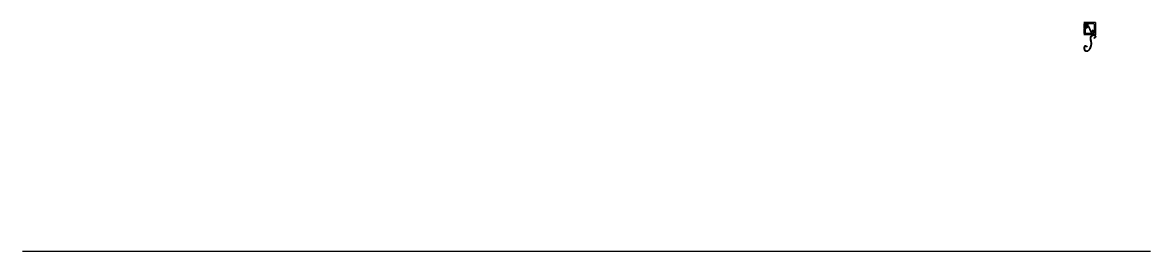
# Model space of a CAD drawing. Extents: x -5023 to 1783, y -1938 to 0.
# Drawn here: x -5023 to -4196, y -652 to -485 of the extents above; entities that cross this region are included whole.
import ezdxf

# ---------------------------------------------------------------- set-up
doc = ezdxf.new("R2010")
doc.units = 0
doc.header["$LTSCALE"] = 48
doc.header["$MEASUREMENT"] = 0
for name, color, linetype in [('1EL-1', 1, 'CONTINUOUS'), ('1EL-7', 7, 'CONTINUOUS'), ('A-EXT ELEV', 7, 'CONTINUOUS'), ('A-SECT', 7, 'CONTINUOUS'), ('EL-BASE', 1, 'CONTINUOUS')]:
    doc.layers.add(name, color=color, linetype=linetype)

msp = doc.modelspace()

# ---------------------------------------------------------------- linework, layer by layer
at = {"layer": '1EL-1'}
msp.add_open_spline([(-4241.7808, -502.4997), (-4241.8997, -502.42675), (-4242.02105, -502.35225), (-4242.31359, -502.18204), (-4242.48546, -502.08899), (-4242.83831, -501.94081), (-4243.0199, -501.88324), (-4243.31883, -501.86702), (-4243.42392, -501.87449), (-4243.61311, -501.92462), (-4243.6969, -501.96107), (-4243.84399, -502.0524), (-4243.90887, -502.10693), (-4244.09302, -502.29922), (-4244.18301, -502.45565), (-4244.31985, -502.79179), (-4244.36622, -502.9729), (-4244.42286, -503.35039), (-4244.43283, -503.54677), (-4244.41207, -504.0154), (-4244.36533, -504.28879), (-4244.21801, -504.70963), (-4244.14316, -504.8669), (-4243.94914, -505.15497), (-4243.83373, -505.27988), (-4243.41717, -505.62468), (-4243.07088, -505.76147), (-4242.46814, -505.85128), (-4242.20975, -505.84288), (-4241.72505, -505.74233), (-4241.49856, -505.65179), (-4241.08142, -505.41772), (-4240.8903, -505.27432), (-4240.46002, -504.88489), (-4240.23709, -504.62149), (-4239.72821, -503.91721), (-4239.48019, -503.46773), (-4239.08993, -502.5428), (-4238.94925, -502.068), (-4238.77916, -501.19708), (-4238.73313, -500.80388), (-4238.69552, -500.00985), (-4238.70516, -499.60917), (-4238.77158, -498.97982), (-4238.80676, -498.74974), (-4238.89953, -498.29507), (-4238.95529, -498.07555), (-4239.08451, -497.56437), (-4239.15584, -497.27889), (-4239.23979, -496.7308), (-4239.25107, -496.47036), (-4239.18767, -495.94568), (-4239.11541, -495.68606), (-4238.89018, -495.20365), (-4238.73855, -494.97977), (-4238.35441, -494.58016), (-4238.12541, -494.40822), (-4237.64971, -494.16989), (-4237.40473, -494.10407), (-4237.04944, -494.10005), (-4236.92782, -494.11749), (-4236.6882, -494.19441), (-4236.57226, -494.25363), (-4236.38431, -494.39418), (-4236.30879, -494.47169), (-4236.20648, -494.62113), (-4236.1722, -494.6896), (-4236.12006, -494.84228), (-4236.10322, -494.9246), (-4236.08977, -495.09882), (-4236.09619, -495.19038), (-4236.12846, -495.33374), (-4236.14915, -495.38971), (-4236.20443, -495.4934), (-4236.24457, -495.54556), (-4236.35217, -495.65003), (-4236.41912, -495.70095), (-4236.60693, -495.817), (-4236.73816, -495.87829), (-4236.99689, -495.97883), (-4237.12137, -496.01895), (-4237.25425, -496.06145)], degree=3, knots=[0, 0, 0, 0, 0.533219101, 0.533219101, 1.271861741, 1.271861741, 2.010504381, 2.010504381, 2.383133643, 2.383133643, 2.68132307, 2.68132307, 2.979512496, 2.979512496, 3.643468674, 3.643468674, 4.307424852, 4.307424852, 4.971381029, 4.971381029, 5.881714452, 5.881714452, 6.456923266, 6.456923266, 7.03213208, 7.03213208, 8.344647359, 8.344647359, 9.307489571, 9.307489571, 10.270331783, 10.270331783, 11.233173995, 11.233173995, 12.626136141, 12.626136141, 14.841688319, 14.841688319, 17.057240496, 17.057240496, 18.850165562, 18.850165562, 20.643090627, 20.643090627, 21.674145887, 21.674145887, 22.705201146, 22.705201146, 24.148527124, 24.148527124, 25.591853101, 25.591853101, 27.035179078, 27.035179078, 28.442243651, 28.442243651, 29.849308225, 29.849308225, 31.256372799, 31.256372799, 32.037377535, 32.037377535, 32.818382272, 32.818382272, 33.505828832, 33.505828832, 34.021963807, 34.021963807, 34.538098783, 34.538098783, 35.121337219, 35.121337219, 35.564808444, 35.564808444, 36.085064909, 36.085064909, 36.605321375, 36.605321375, 37.352129608, 37.352129608, 38.019224479, 38.019224479, 38.019224479, 38.019224479], dxfattribs=at)
msp.add_spline([(-4241.98776, -502.83703), (-4243.48854, -502.30536), (-4243.724, -504.78071), (-4242.23381, -505.43332), (-4240.23377, -503.93416), (-4239.13375, -500.73597), (-4239.23374, -498.63716), (-4239.63375, -496.53834), (-4239.03374, -494.73936), (-4236.83369, -493.73992), (-4235.8465, -494.46237), (-4235.83367, -495.63885), (-4236.83369, -496.33846), (-4237.1337, -496.4384)], degree=3, dxfattribs=at)
at = {"layer": '1EL-7'}
msp.add_line((-4244.42599, -484.82273), (-4242.92599, -484.82273), dxfattribs=at)
at = {"layer": 'A-EXT ELEV'}
msp.add_line((-4195.63367, -652.32273), (-5022.57151, -652.32273), dxfattribs=at)
at = {"layer": 'A-SECT'}
msp.add_line((-4242.92599, -484.82273), (-4244.42599, -484.82273), dxfattribs=at)
at = {"layer": 'EL-BASE', "color": 2}
for p, q in [((-4235.92599, -484.82273), (-4244.42599, -484.82273)), ((-4236.92599, -485.82273), (-4244.42599, -485.82273)), ((-4236.92599, -485.82273), (-4236.92599, -492.82273)), ((-4235.92599, -484.82273), (-4235.92599, -493.82273)), ((-4236.92599, -492.82273), (-4244.42599, -492.82273)), ((-4235.92599, -493.82273), (-4244.42599, -493.82273))]:
    msp.add_line(p, q, dxfattribs=at)
at = {"layer": 'EL-BASE'}
for p, q in [((-4244.42599, -485.82273), (-4244.42599, -489.07273)), ((-4243.42599, -485.82273), (-4243.42599, -489.07273)), ((-4244.42599, -489.32273), (-4242.92599, -489.32273)), ((-4244.42599, -489.57273), (-4244.42599, -492.82273)), ((-4243.42599, -489.07273), (-4242.92599, -489.32273)), ((-4242.92599, -489.32273), (-4243.42599, -489.57273)), ((-4243.42599, -489.57273), (-4243.42599, -492.82273))]:
    msp.add_line(p, q, dxfattribs=at)
at = {"layer": 'EL-BASE', "color": 1}
for p, q in [((-4241.19361, -487.31737), (-4239.26669, -491.81378)), ((-4240.94808, -487.27013), (-4239.02116, -491.76654)), ((-4244.42599, -489.07273), (-4243.42599, -489.07273)), ((-4244.42599, -489.57273), (-4243.42599, -489.57273))]:
    msp.add_line(p, q, dxfattribs=at)
for centre, radius, start, end in [((-4242.01988, -487.45348), 1.24788, 161.18419747, 243.3039865), ((-4242.10527, -487.47608), 1.17537, 10.09184122, 158.79793163), ((-4242.01988, -487.45348), 0.99788, 161.48434105, 247.06786837), ((-4242.10527, -487.47608), 0.92537, 9.87585928, 158.47678048), ((-4242.2695, -487.99639), 0.65103, 241.46401339, 108.05700685), ((-4242.43255, -487.49627), 0.125, 108.05700685, 288.05700685), ((-4242.2695, -487.99639), 0.40103, 249.68961328, 108.05700685), ((-4238.10951, -491.60783), 1.17537, 190.09184122, 338.79793163), ((-4238.10951, -491.60783), 0.92537, 189.87585928, 338.47678048), ((-4237.94528, -491.08752), 0.65103, 61.46401339, 288.05700685), ((-4237.94528, -491.08752), 0.40103, 69.68961328, 288.05700685), ((-4237.78223, -491.58764), 0.125, 288.05700685, 108.05700685), ((-4238.19489, -491.63043), 0.99788, 341.48434105, 67.06786837), ((-4238.19489, -491.63043), 1.24788, 341.18419747, 63.3039865)]:
    msp.add_arc(centre, radius, start, end, dxfattribs=at)

doc.saveas('drawing.dxf')
